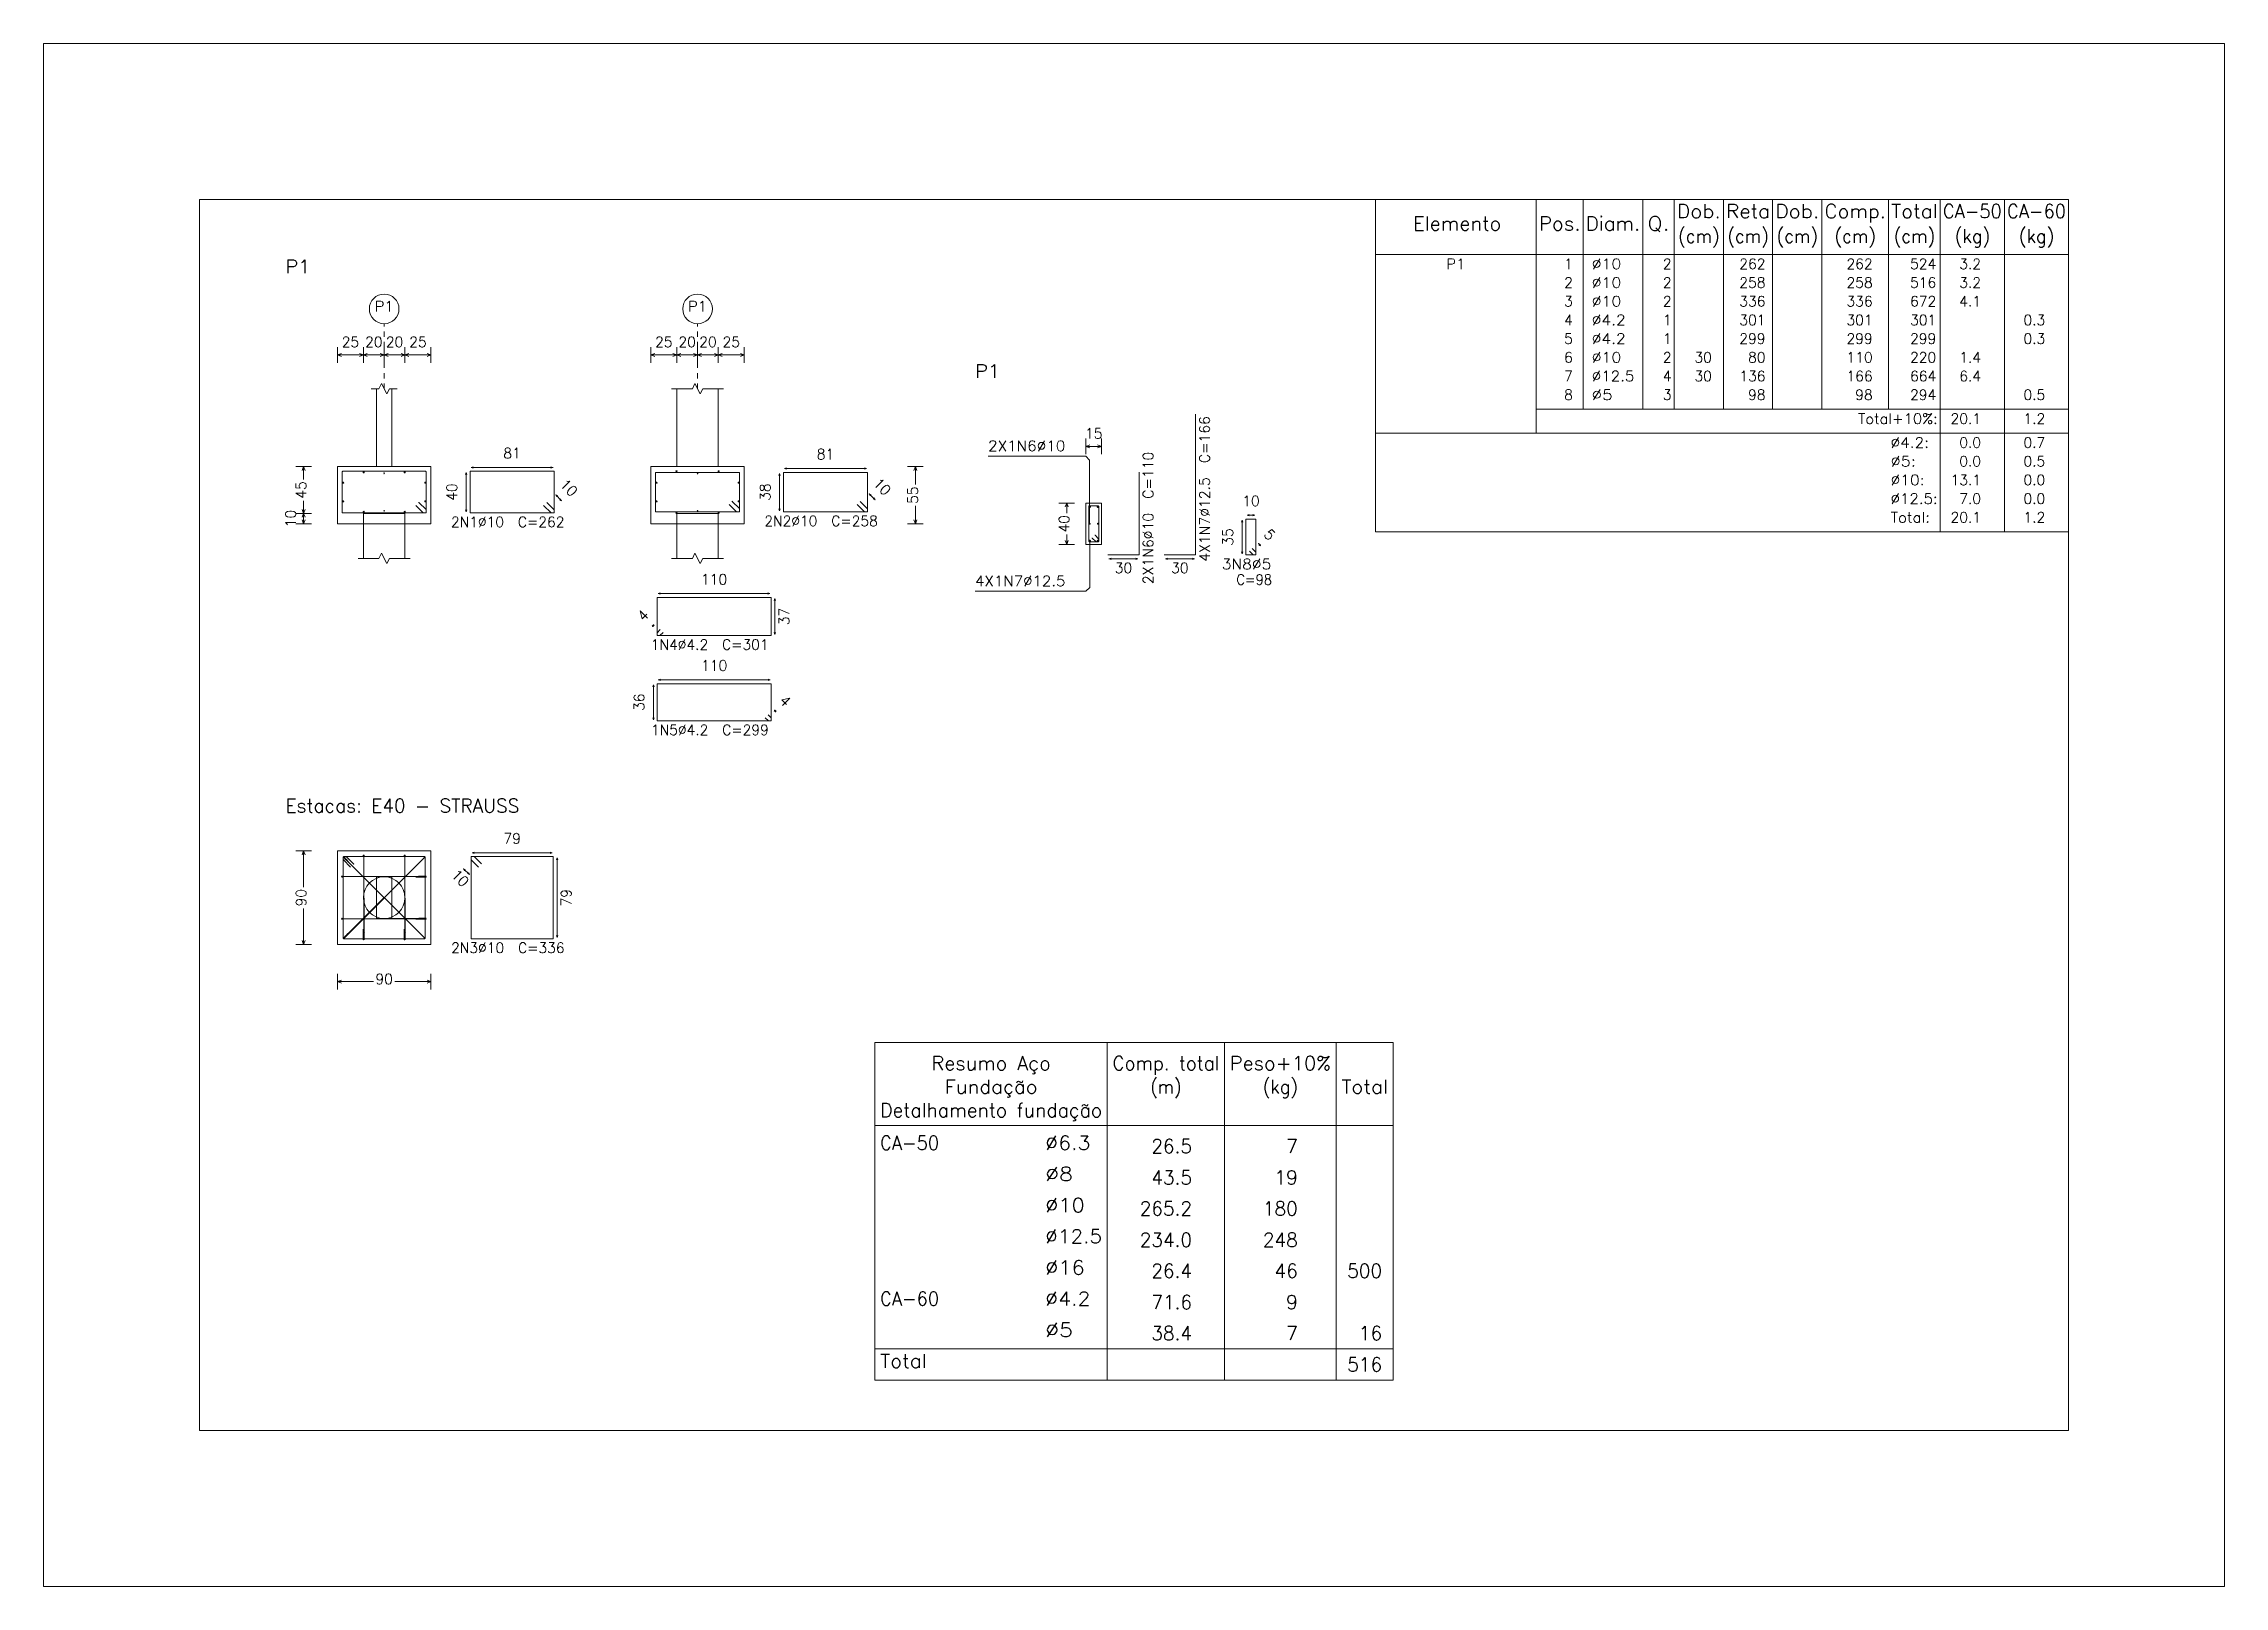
# Model space of a CAD drawing. Header units: millimetres. Extents: x 0 to 376, y 0 to 134.
# Drawn here: x 44.2 to 86.2, y 92.2 to 121.9 of the extents above; entities that cross this region are included whole.
import ezdxf
from ezdxf.enums import TextEntityAlignment as Align

# ---------------------------------------------------------------- set-up
doc = ezdxf.new("R2010")
doc.units = ezdxf.units.MM
doc.linetypes.add('CYPE_PUNTO', pattern=[0.075, 0, -0.075])
for name, color, linetype, lineweight in [('FUN_COTAS', 2, 'Continuous', 0), ('FUN_DES_ARMADURAS', 4, 'Continuous', 0), ('FUN_GEOMETRIA', 2, 'Continuous', 0), ('FUN_REFEREN', 2, 'Continuous', 0), ('FUN_TXT_ARMADURAS', 3, 'Continuous', 0), ('QUAD_BORDA', 1, 'Continuous', 20), ('QUAD_LIMITES', 2, 'Continuous', 0), ('TABELAS', 1, 'Continuous', 9), ('TEXTO_TABELAS', 1, 'Continuous', 0)]:
    doc.layers.add(name, color=color, linetype=linetype, lineweight=lineweight)
doc.styles.add('CYPETXT', font='romans__.ttf', dxfattribs={"height": 0.2})

msp = doc.modelspace()

# ---------------------------------------------------------------- texts
at = {"layer": 'FUN_COTAS', "style": 'CYPETXT'}
for s, width, p, p2 in [('P1', 0.935124, (50.5697, 116.7432), (50.9387, 116.7432)), ('P1', 0.935124, (56.6049, 116.7432), (56.9739, 116.7432)), ('25', 0.872274, (49.9363, 116.0579), (50.2722, 116.0579)), ('20', 0.872274, (50.3862, 116.0579), (50.7223, 116.0579)), ('20', 0.872274, (50.7863, 116.0579), (51.1223, 116.0579)), ('25', 0.872274, (51.2362, 116.0579), (51.5722, 116.0579)), ('25', 0.872274, (55.9714, 116.0579), (56.3074, 116.0579)), ('20', 0.872274, (56.4214, 116.0579), (56.7574, 116.0579)), ('20', 0.872274, (56.8214, 116.0579), (57.1574, 116.0579)), ('25', 0.872274, (57.2714, 116.0579), (57.6074, 116.0579)), ('15', 0.872274, (64.2522, 114.296), (64.5882, 114.296)), ('90', 0.872274, (50.5862, 103.7938), (50.9222, 103.7938))]:
    msp.add_text(s, height=0.2, dxfattribs=dict(at, width=width)).set_placement(p, p2, align=Align.FIT)
at = {"layer": 'FUN_COTAS', "style": 'CYPETXT', "width": 0.872274}
for s, p, p2 in [('45', (49.2532, 113.1389), (49.2532, 113.4749)), ('55', (61.0347, 113.0389), (61.0347, 113.3749)), ('10', (49.0532, 112.5889), (49.0532, 112.9249)), ('40', (63.9485, 112.4889), (63.9485, 112.8249)), ('90', (49.2532, 105.2908), (49.2532, 105.6268))]:
    msp.add_text(s, height=0.2, rotation=90, dxfattribs=at).set_placement(p, p2, align=Align.FIT)
at = {"layer": 'FUN_REFEREN', "style": 'CYPETXT', "width": 0.935124}
msp.add_text('P1', height=0.26, dxfattribs=at).set_placement((48.8533, 117.4786), (49.3329, 117.4786), align=Align.FIT)
at = {"layer": 'FUN_TXT_ARMADURAS', "style": 'CYPETXT'}
for s, height, width, p, p2 in [('P1', 0.26, 0.935124, (62.1347, 115.4652), (62.6144, 115.4652)), ('2X1N6%%c10', 0.2, 0.942727, (62.3842, 114.0569), (63.8722, 114.0569)), ('81', 0.2, 0.872274, (53.0493, 113.9169), (53.3852, 113.9169)), ('81', 0.2, 0.872274, (59.0844, 113.8969), (59.4204, 113.8969)), ('10', 0.2, 0.872274, (67.2792, 112.9969), (67.6152, 112.9969)), ('2N1%%c10  C=262', 0.2, 0.819881, (52.0412, 112.5919), (54.2253, 112.5919)), ('2N2%%c10  C=258', 0.2, 0.819881, (58.0764, 112.6119), (60.2604, 112.6119)), ('30', 0.2, 0.872274, (64.8242, 111.7069), (65.1602, 111.7069)), ('30', 0.2, 0.872274, (65.9112, 111.7069), (66.2472, 111.7069)), ('3N8%%c5', 0.2, 0.953428, (66.8862, 111.7819), (67.8402, 111.7819)), ('110', 0.2, 0.872274, (56.8558, 111.4872), (57.3598, 111.4872)), ('4X1N7%%c12.5', 0.2, 0.93068, (62.1347, 111.4569), (63.8747, 111.4569)), (' C=98', 0.2, 0.752788, (67.0422, 111.4819), (67.8522, 111.4819)), ('1N4%%c4.2  C=301', 0.2, 0.821025, (55.8898, 110.2306), (58.1578, 110.2306)), ('110', 0.2, 0.872274, (56.8587, 109.8286), (57.3627, 109.8286)), ('1N5%%c4.2  C=299', 0.2, 0.821025, (55.8927, 108.5888), (58.1607, 108.5888)), ('Estacas: E40 - STRAUSS', 0.26, 0.863788, (48.8533, 107.0988), (53.3578, 107.0988)), ('79', 0.2, 0.872274, (53.0516, 106.4988), (53.3876, 106.4988)), ('2N3%%c10  C=336', 0.2, 0.819881, (52.0436, 104.3938), (54.2276, 104.3938))]:
    msp.add_text(s, height=height, dxfattribs=dict(at, width=width)).set_placement(p, p2, align=Align.FIT)
for s, rotation, width, p, p2 in [('4X1N7%%c12.5  C=166', 90, 0.838872, (66.6542, 111.9273), (66.6542, 114.7292)), ('2X1N6%%c10  C=110', 90, 0.83634, (65.5672, 111.4945), (65.5672, 114.0445)), ('40', 90, 0.872274, (52.1572, 113.0989), (52.1572, 113.4349)), ('10', 315.00124, 0.872274, (54.1206, 113.3992), (54.3582, 113.1617)), ('38', 90, 0.872274, (58.1924, 113.0989), (58.1924, 113.4349)), ('10', 315.00247, 0.872274, (60.1557, 113.4192), (60.3933, 113.1817)), ('35', 90, 0.872274, (67.1022, 112.2339), (67.1022, 112.5699)), ('5', 314.99134, 0.872274, (67.6773, 112.4364), (67.7961, 112.3176)), ('4', 45, 0.872274, (55.7511, 110.7599), (55.8699, 110.8787)), ('37', 90, 0.872274, (58.5549, 110.7034), (58.5549, 111.0394)), ('36', 90, 0.872274, (55.7636, 109.0532), (55.7636, 109.3892)), ('4', 315, 0.872274, (58.3486, 109.2369), (58.4674, 109.1181)), ('10', 315, 0.872274, (52.028, 105.8834), (52.2655, 105.6458)), ('79', 90, 0.872274, (54.3596, 105.2908), (54.3596, 105.6268))]:
    msp.add_text(s, height=0.2, rotation=rotation, dxfattribs=dict(at, width=width)).set_placement(p, p2, align=Align.FIT)
at = {"layer": 'TEXTO_TABELAS', "style": 'CYPETXT'}
for s, height, width, p, p2 in [('Elemento', 0.26667, 0.923378, (70.5683, 118.3038), (72.2682, 118.3038)), ('Pos.', 0.26667, 0.930268, (72.9933, 118.3038), (73.7973, 118.3038)), ('Diam.', 0.26667, 0.924488, (73.8972, 118.3038), (74.9453, 118.3038)), ('Q.', 0.26667, 1.025806, (75.0852, 118.3038), (75.5092, 118.3038)), ('Dob.', 0.26667, 0.953523, (75.6492, 118.5438), (76.4973, 118.5438)), ('Reta', 0.26667, 0.94055, (76.5973, 118.5438), (77.4452, 118.5438)), ('Dob.', 0.26667, 0.953523, (77.5453, 118.5438), (78.3932, 118.5438)), ('Comp.', 0.26667, 0.895522, (78.4933, 118.5438), (79.6773, 118.5438)), ('Total', 0.26667, 0.935673, (79.7773, 118.5438), (80.6732, 118.5438)), ('CA-50', 0.26667, 0.813132, (80.7733, 118.5438), (81.9093, 118.5438)), ('CA-60', 0.26667, 0.813132, (82.0092, 118.5438), (83.1452, 118.5438)), ('(cm)', 0.26667, 0.819001, (75.6732, 118.0638), (76.4733, 118.0638)), ('(cm)', 0.26667, 0.819001, (76.6213, 118.0638), (77.4212, 118.0638)), ('(cm)', 0.26667, 0.819001, (77.5693, 118.0638), (78.3692, 118.0638)), ('(cm)', 0.26667, 0.819001, (78.6852, 118.0638), (79.4853, 118.0638)), ('(cm)', 0.26667, 0.819001, (79.8253, 118.0638), (80.6252, 118.0638)), ('(kg)', 0.26667, 0.827954, (80.9993, 118.0638), (81.6833, 118.0638)), ('(kg)', 0.26667, 0.827954, (82.2352, 118.0638), (82.9192, 118.0638)), ('P1', 0.2, 0.935124, (71.2087, 117.5605), (71.5777, 117.5605)), ('1', 0.2, 0.872274, (73.4792, 117.5605), (73.6472, 117.5605)), ('%%c10', 0.2, 0.955414, (74.0102, 117.5605), (74.5802, 117.5605)), ('2', 0.2, 0.872274, (75.3812, 117.5605), (75.5493, 117.5605)), ('262', 0.2, 0.872274, (76.8532, 117.5605), (77.3572, 117.5605)), ('262', 0.2, 0.872274, (78.9172, 117.5605), (79.4213, 117.5605)), ('524', 0.2, 0.872274, (80.1412, 117.5605), (80.6453, 117.5605)), ('3.2', 0.2, 0.868127, (81.0892, 117.5605), (81.5092, 117.5605)), ('2', 0.2, 0.872274, (73.4792, 117.2005), (73.6472, 117.2005)), ('%%c10', 0.2, 0.955414, (74.0102, 117.2005), (74.5802, 117.2005)), ('2', 0.2, 0.872274, (75.3812, 117.2005), (75.5493, 117.2005)), ('258', 0.2, 0.872274, (76.8532, 117.2005), (77.3572, 117.2005)), ('258', 0.2, 0.872274, (78.9172, 117.2005), (79.4213, 117.2005)), ('516', 0.2, 0.872274, (80.1412, 117.2005), (80.6453, 117.2005)), ('3.2', 0.2, 0.868127, (81.0892, 117.2005), (81.5092, 117.2005)), ('3', 0.2, 0.872274, (73.4792, 116.8405), (73.6472, 116.8405)), ('%%c10', 0.2, 0.955414, (74.0102, 116.8405), (74.5802, 116.8405)), ('2', 0.2, 0.872274, (75.3812, 116.8405), (75.5493, 116.8405)), ('336', 0.2, 0.872274, (76.8532, 116.8405), (77.3572, 116.8405)), ('336', 0.2, 0.872274, (78.9172, 116.8405), (79.4213, 116.8405)), ('672', 0.2, 0.872274, (80.1412, 116.8405), (80.6453, 116.8405)), ('4.1', 0.2, 0.868127, (81.0892, 116.8405), (81.5092, 116.8405)), ('4', 0.2, 0.872274, (73.4792, 116.4805), (73.6472, 116.4805)), ('%%c4.2', 0.2, 0.940736, (74.0102, 116.4805), (74.6642, 116.4805)), ('1', 0.2, 0.872274, (75.3812, 116.4805), (75.5493, 116.4805)), ('301', 0.2, 0.872274, (76.8532, 116.4805), (77.3572, 116.4805)), ('301', 0.2, 0.872274, (78.9172, 116.4805), (79.4213, 116.4805)), ('301', 0.2, 0.872274, (80.1412, 116.4805), (80.6453, 116.4805)), ('0.3', 0.2, 0.868127, (82.3252, 116.4805), (82.7452, 116.4805)), ('5', 0.2, 0.872274, (73.4792, 116.1205), (73.6472, 116.1205)), ('6', 0.2, 0.872274, (73.4792, 115.7605), (73.6472, 115.7605)), ('%%c4.2', 0.2, 0.940736, (74.0102, 116.1205), (74.6642, 116.1205)), ('%%c10', 0.2, 0.955414, (74.0102, 115.7605), (74.5802, 115.7605)), ('2', 0.2, 0.872274, (75.3812, 115.7605), (75.5493, 115.7605)), ('1', 0.2, 0.872274, (75.3812, 116.1205), (75.5493, 116.1205)), ('30', 0.2, 0.872274, (75.9892, 115.7605), (76.3252, 115.7605)), ('299', 0.2, 0.872274, (76.8532, 116.1205), (77.3572, 116.1205)), ('80', 0.2, 0.872274, (77.0212, 115.7605), (77.3572, 115.7605)), ('299', 0.2, 0.872274, (78.9172, 116.1205), (79.4213, 116.1205)), ('110', 0.2, 0.872274, (78.9172, 115.7605), (79.4213, 115.7605)), ('299', 0.2, 0.872274, (80.1412, 116.1205), (80.6453, 116.1205)), ('220', 0.2, 0.872274, (80.1412, 115.7605), (80.6453, 115.7605)), ('1.4', 0.2, 0.868127, (81.0892, 115.7605), (81.5092, 115.7605)), ('0.3', 0.2, 0.868127, (82.3252, 116.1205), (82.7452, 116.1205)), ('7', 0.2, 0.872274, (73.4792, 115.4005), (73.6472, 115.4005)), ('%%c12.5', 0.2, 0.925884, (74.0102, 115.4005), (74.8323, 115.4005)), ('4', 0.2, 0.872274, (75.3812, 115.4005), (75.5493, 115.4005)), ('30', 0.2, 0.872274, (75.9892, 115.4005), (76.3252, 115.4005)), ('136', 0.2, 0.872274, (76.8532, 115.4005), (77.3572, 115.4005)), ('166', 0.2, 0.872274, (78.9172, 115.4005), (79.4213, 115.4005)), ('664', 0.2, 0.872274, (80.1412, 115.4005), (80.6453, 115.4005)), ('6.4', 0.2, 0.868127, (81.0892, 115.4005), (81.5092, 115.4005)), ('8', 0.2, 0.872274, (73.4792, 115.0405), (73.6472, 115.0405)), ('%%c5', 0.2, 0.99505, (74.0102, 115.0405), (74.4123, 115.0405)), ('3', 0.2, 0.872274, (75.3812, 115.0405), (75.5493, 115.0405)), ('98', 0.2, 0.872274, (77.0212, 115.0405), (77.3572, 115.0405)), ('98', 0.2, 0.872274, (79.0853, 115.0405), (79.4213, 115.0405)), ('294', 0.2, 0.872274, (80.1412, 115.0405), (80.6453, 115.0405)), ('0.5', 0.2, 0.868127, (82.3252, 115.0405), (82.7452, 115.0405)), ('Total+10%:', 0.2, 0.906671, (79.1402, 114.5805), (80.6732, 114.5805)), ('20.1', 0.2, 0.869308, (80.9213, 114.5805), (81.5092, 114.5805)), ('1.2', 0.2, 0.868127, (82.3252, 114.5805), (82.7452, 114.5805)), ('%%c4.2:', 0.2, 0.929705, (79.7673, 114.1205), (80.5053, 114.1205)), ('0.0', 0.2, 0.868127, (81.0892, 114.1205), (81.5092, 114.1205)), ('0.7', 0.2, 0.868127, (82.3252, 114.1205), (82.7452, 114.1205)), ('%%c5:', 0.2, 0.966972, (79.7673, 113.7605), (80.2533, 113.7605)), ('0.0', 0.2, 0.868127, (81.0892, 113.7605), (81.5092, 113.7605)), ('0.5', 0.2, 0.868127, (82.3252, 113.7605), (82.7452, 113.7605)), ('%%c10:', 0.2, 0.940736, (79.7673, 113.4005), (80.4213, 113.4005)), ('13.1', 0.2, 0.869308, (80.9213, 113.4005), (81.5092, 113.4005)), ('0.0', 0.2, 0.868127, (82.3252, 113.4005), (82.7452, 113.4005)), ('%%c12.5:', 0.2, 0.918491, (79.7673, 113.0405), (80.6732, 113.0405)), ('7.0', 0.2, 0.868127, (81.0892, 113.0405), (81.5092, 113.0405)), ('0.0', 0.2, 0.868127, (82.3252, 113.0405), (82.7452, 113.0405)), ('Total:', 0.2, 0.925563, (79.7673, 112.6805), (80.5233, 112.6805)), ('20.1', 0.2, 0.869308, (80.9213, 112.6805), (81.5092, 112.6805)), ('1.2', 0.2, 0.868127, (82.3252, 112.6805), (82.7452, 112.6805)), ('Resumo Aço', 0.26667, 0.895546, (61.2933, 102.14), (63.5932, 102.14)), ('Comp. total', 0.266667, 0.822839, (64.7812, 102.14), (66.8373, 102.14)), ('Peso+10%', 0.26667, 0.916489, (67.0373, 102.14), (68.9893, 102.14)), ('Fundação', 0.26667, 0.926873, (61.5493, 101.6866), (63.3372, 101.6866)), ('(m)', 0.26667, 0.805297, (65.5093, 101.6866), (66.1093, 101.6866)), ('(kg)', 0.26667, 0.827954, (67.6713, 101.6866), (68.3553, 101.6866)), ('Total', 0.26667, 0.935673, (69.1893, 101.6866), (70.0853, 101.6866)), ('Detalhamento fundação', 0.266667, 0.876565, (60.3053, 101.2333), (64.5813, 101.2333)), ('CA-50', 0.26667, 0.813132, (60.3053, 100.6066), (61.4413, 100.6066)), ('%%c6.3', 0.26667, 0.940736, (63.4853, 100.6066), (64.3573, 100.6066)), ('26.5', 0.26667, 0.869308, (65.5293, 100.54), (66.3133, 100.54)), ('7', 0.2667, 0.872274, (68.1253, 100.54), (68.3493, 100.54)), ('%%c8', 0.26667, 0.99505, (63.4853, 100.0066), (64.0213, 100.0066)), ('43.5', 0.26667, 0.869308, (65.5293, 99.94), (66.3133, 99.94)), ('19', 0.26667, 0.872274, (67.9013, 99.94), (68.3493, 99.94)), ('%%c10', 0.26667, 0.955414, (63.4853, 99.4066), (64.2452, 99.4066)), ('265.2', 0.26667, 0.869965, (65.3053, 99.34), (66.3133, 99.34)), ('180', 0.26667, 0.872274, (67.6773, 99.34), (68.3493, 99.34)), ('%%c12.5', 0.26667, 0.925884, (63.4853, 98.8066), (64.5813, 98.8066)), ('234.0', 0.26667, 0.869965, (65.3053, 98.74), (66.3133, 98.74)), ('248', 0.26667, 0.872274, (67.6773, 98.74), (68.3493, 98.74)), ('%%c16', 0.26667, 0.955414, (63.4853, 98.2066), (64.2452, 98.2066)), ('26.4', 0.26667, 0.869308, (65.5293, 98.14), (66.3133, 98.14)), ('46', 0.26667, 0.872274, (67.9013, 98.14), (68.3493, 98.14)), ('500', 0.26667, 0.872274, (69.3013, 98.14), (69.9733, 98.14)), ('CA-60', 0.26667, 0.813132, (60.3053, 97.6066), (61.4413, 97.6066)), ('%%c4.2', 0.26667, 0.940736, (63.4853, 97.6066), (64.3573, 97.6066)), ('71.6', 0.26667, 0.869308, (65.5293, 97.54), (66.3133, 97.54)), ('9', 0.2667, 0.872274, (68.1253, 97.54), (68.3493, 97.54)), ('%%c5', 0.26667, 0.99505, (63.4853, 97.0066), (64.0213, 97.0066)), ('38.4', 0.26667, 0.869308, (65.5293, 96.94), (66.3133, 96.94)), ('7', 0.2667, 0.872274, (68.1253, 96.94), (68.3493, 96.94)), ('16', 0.26667, 0.872274, (69.5252, 96.94), (69.9733, 96.94)), ('Total', 0.26667, 0.935673, (60.3053, 96.4066), (61.2013, 96.4066)), ('516', 0.26667, 0.872274, (69.3013, 96.34), (69.9733, 96.34))]:
    msp.add_text(s, height=height, dxfattribs=dict(at, width=width)).set_placement(p, p2, align=Align.FIT)

# ---------------------------------------------------------------- hatches: boundary and pattern name
at = {"layer": 'FUN_DES_ARMADURAS'}
h = msp.add_hatch(color=256, dxfattribs=at)
edge = h.paths.add_edge_path(flags=0)
edge.add_arc((51.3628, 113.0083), 0.0016, 0, 360)
h = msp.add_hatch(color=256, dxfattribs=at)
edge = h.paths.add_edge_path(flags=0)
edge.add_arc((51.4228, 113.0683), 0.0016, 0, 360)
h = msp.add_hatch(color=256, dxfattribs=at)
edge = h.paths.add_edge_path(flags=0)
edge.add_arc((57.398, 113.0283), 0.0016, 0, 360)
h = msp.add_hatch(color=256, dxfattribs=at)
edge = h.paths.add_edge_path(flags=0)
edge.add_arc((57.458, 113.0883), 0.0016, 0, 360)
h = msp.add_hatch(color=256, dxfattribs=at)
edge = h.paths.add_edge_path(flags=0)
edge.add_arc((64.3896, 112.3826), 0.0016, 0, 360)
h = msp.add_hatch(color=256, dxfattribs=at)
edge = h.paths.add_edge_path(flags=0)
edge.add_arc((64.4445, 112.4376), 0.0016, 0, 360)
h = msp.add_hatch(color=256, dxfattribs=at)
edge = h.paths.add_edge_path(flags=0)
edge.add_arc((50.0171, 106.1893), 0.0016, 0, 360)
h = msp.add_hatch(color=256, dxfattribs=at)
edge = h.paths.add_edge_path(flags=0)
edge.add_arc((50.0617, 106.1572), 0.0016, 0, 360)
h = msp.add_hatch(color=256, dxfattribs=at)
edge = h.paths.add_edge_path(flags=0)
edge.add_arc((50.1057, 106.0474), 0.0016, 0, 360)
h = msp.add_hatch(color=256, dxfattribs=at)
edge = h.paths.add_edge_path(flags=0)
edge.add_arc((50.1657, 106.1074), 0.0016, 0, 360)
h = msp.add_hatch(color=256, dxfattribs=at)
edge = h.paths.add_edge_path(flags=0)
edge.add_arc((51.3628, 105.8544), 0.0016, 0, 360)
h = msp.add_hatch(color=256, dxfattribs=at)
edge = h.paths.add_edge_path(flags=0)
edge.add_arc((51.4228, 105.8755), 0.0016, 0, 360)
h = msp.add_hatch(color=256, dxfattribs=at)
edge = h.paths.add_edge_path(flags=0)
edge.add_arc((51.3628, 105.0444), 0.0016, 0, 360)
h = msp.add_hatch(color=256, dxfattribs=at)
edge = h.paths.add_edge_path(flags=0)
edge.add_arc((51.4228, 105.0655), 0.0016, 0, 360)
h = msp.add_hatch(color=256, dxfattribs=at)
edge = h.paths.add_edge_path(flags=0)
edge.add_arc((50.0238, 104.7217), 0.0016, 0, 360)
h = msp.add_hatch(color=256, dxfattribs=at)
edge = h.paths.add_edge_path(flags=0)
edge.add_arc((50.0559, 104.7662), 0.0016, 0, 360)
h = msp.add_hatch(color=256, dxfattribs=at)
edge = h.paths.add_edge_path(flags=0)
edge.add_arc((50.3499, 104.8503), 0.0016, 0, 360)
h = msp.add_hatch(color=256, dxfattribs=at)
edge = h.paths.add_edge_path(flags=0)
edge.add_arc((50.371, 104.7903), 0.0016, 0, 360)
h = msp.add_hatch(color=256, dxfattribs=at)
edge = h.paths.add_edge_path(flags=0)
edge.add_arc((51.1399, 104.8503), 0.0016, 0, 360)
h = msp.add_hatch(color=256, dxfattribs=at)
edge = h.paths.add_edge_path(flags=0)
edge.add_arc((51.161, 104.7903), 0.0016, 0, 360)

# ---------------------------------------------------------------- linework, layer by layer
at = {"layer": 'FUN_COTAS', "linetype": 'CYPE_PUNTO'}
for p, q in [((50.7542, 115.2569), (50.7542, 116.5079)), ((56.7894, 115.2569), (56.7894, 116.5079))]:
    msp.add_line(p, q, dxfattribs=at)
at = {"layer": 'FUN_COTAS'}
for p, q in [((49.8543, 115.7579), (49.8543, 116.0579)), ((49.8543, 115.9079), (49.9293, 115.9379)), ((50.3543, 115.9079), (50.2792, 115.9379)), ((50.3543, 115.7579), (50.3543, 116.0579)), ((50.3543, 115.7579), (50.3543, 116.0579)), ((50.3543, 115.9079), (50.4293, 115.9379)), ((50.7542, 115.9079), (50.6793, 115.9379)), ((50.7542, 115.7579), (50.7542, 116.0579)), ((50.7542, 115.7579), (50.7542, 116.0579)), ((50.7542, 115.9079), (50.8293, 115.9379)), ((51.1542, 115.9079), (51.0793, 115.9379)), ((51.1542, 115.7579), (51.1542, 116.0579)), ((51.1542, 115.7579), (51.1542, 116.0579)), ((51.1542, 115.9079), (51.2293, 115.9379)), ((51.6542, 115.9079), (51.5793, 115.9379)), ((51.6542, 115.7579), (51.6542, 116.0579)), ((55.8894, 115.7579), (55.8894, 116.0579)), ((55.8894, 115.9079), (55.9644, 115.9379)), ((56.3894, 115.9079), (56.3144, 115.9379)), ((56.3894, 115.7579), (56.3894, 116.0579)), ((56.3894, 115.7579), (56.3894, 116.0579)), ((56.3894, 115.9079), (56.4644, 115.9379)), ((56.7894, 115.9079), (56.7144, 115.9379)), ((56.7894, 115.7579), (56.7894, 116.0579)), ((56.7894, 115.7579), (56.7894, 116.0579)), ((56.7894, 115.9079), (56.8644, 115.9379)), ((57.1894, 115.9079), (57.1144, 115.9379)), ((57.1894, 115.7579), (57.1894, 116.0579)), ((57.1894, 115.7579), (57.1894, 116.0579)), ((57.1894, 115.9079), (57.2644, 115.9379)), ((57.6894, 115.9079), (57.6144, 115.9379)), ((57.6894, 115.7579), (57.6894, 116.0579)), ((49.8543, 115.9079), (49.9293, 115.8779)), ((49.8543, 115.9079), (50.3543, 115.9079)), ((50.3543, 115.9079), (50.2792, 115.8779)), ((50.3543, 115.9079), (50.4293, 115.8779)), ((50.3543, 115.9079), (50.7542, 115.9079)), ((50.7542, 115.9079), (50.6793, 115.8779)), ((50.7542, 115.9079), (50.8293, 115.8779)), ((50.7542, 115.9079), (51.1542, 115.9079)), ((51.1542, 115.9079), (51.0793, 115.8779)), ((51.1542, 115.9079), (51.2293, 115.8779)), ((51.1542, 115.9079), (51.6542, 115.9079)), ((51.6542, 115.9079), (51.5793, 115.8779)), ((55.8894, 115.9079), (55.9644, 115.8779)), ((55.8894, 115.9079), (56.3894, 115.9079)), ((56.3894, 115.9079), (56.3144, 115.8779)), ((56.3894, 115.9079), (56.4644, 115.8779)), ((56.3894, 115.9079), (56.7894, 115.9079)), ((56.7894, 115.9079), (56.7144, 115.8779)), ((56.7894, 115.9079), (56.8644, 115.8779)), ((56.7894, 115.9079), (57.1894, 115.9079)), ((57.1894, 115.9079), (57.1144, 115.8779)), ((57.1894, 115.9079), (57.2644, 115.8779)), ((57.1894, 115.9079), (57.6894, 115.9079)), ((57.6894, 115.9079), (57.6144, 115.8779)), ((64.2702, 113.996), (64.2702, 114.296)), ((64.5702, 113.996), (64.5702, 114.296)), ((64.2702, 114.146), (64.3452, 114.176)), ((64.2702, 114.146), (64.3452, 114.116)), ((64.2702, 114.146), (64.5702, 114.146)), ((64.5702, 114.146), (64.4952, 114.176)), ((64.5702, 114.146), (64.4952, 114.116)), ((49.0532, 113.7569), (49.3533, 113.7569)), ((49.2032, 113.7569), (49.1733, 113.6819)), ((49.2032, 113.7569), (49.2332, 113.6819)), ((49.2032, 113.5124), (49.2032, 113.7569)), ((60.8347, 113.7569), (61.1347, 113.7569)), ((60.9847, 113.7569), (60.9547, 113.6819)), ((60.9847, 113.7569), (61.0147, 113.6819)), ((60.9847, 113.4124), (60.9847, 113.7569)), ((49.2032, 112.8569), (49.2032, 113.1014)), ((60.9847, 112.6569), (60.9847, 113.0014)), ((63.7485, 113.0569), (64.0485, 113.0569)), ((63.8985, 113.0569), (63.8685, 112.9819)), ((63.8985, 113.0569), (63.9285, 112.9819)), ((63.8985, 112.8624), (63.8985, 113.0569)), ((49.0532, 112.8569), (49.3533, 112.8569)), ((49.0532, 112.8569), (49.3533, 112.8569)), ((49.0532, 112.6569), (49.3533, 112.6569)), ((49.2032, 112.8569), (49.1733, 112.9319)), ((49.2032, 112.8569), (49.1733, 112.7819)), ((49.2032, 112.6569), (49.1733, 112.7319)), ((49.2032, 112.8569), (49.2332, 112.9319)), ((49.2032, 112.8569), (49.2332, 112.7819)), ((49.2032, 112.6569), (49.2032, 112.8569)), ((49.2032, 112.6569), (49.2332, 112.7319)), ((60.8347, 112.6569), (61.1347, 112.6569)), ((60.9847, 112.6569), (60.9547, 112.7319)), ((60.9847, 112.6569), (61.0147, 112.7319)), ((63.7485, 112.2569), (64.0485, 112.2569)), ((63.8985, 112.2569), (63.8685, 112.3319)), ((63.8985, 112.2569), (63.8985, 112.4514)), ((63.8985, 112.2569), (63.9285, 112.3319)), ((49.0532, 106.3588), (49.3533, 106.3588)), ((49.2032, 106.3588), (49.1733, 106.2838)), ((49.2032, 106.3588), (49.2332, 106.2838)), ((49.2032, 105.6643), (49.2032, 106.3588)), ((49.2032, 104.5588), (49.2032, 105.2533)), ((49.2032, 104.5588), (49.1733, 104.6338)), ((49.2032, 104.5588), (49.2332, 104.6338)), ((49.0532, 104.5588), (49.3533, 104.5588)), ((49.8543, 103.6938), (49.8543, 103.9938)), ((49.8543, 103.8438), (49.9293, 103.8738)), ((49.8543, 103.8438), (49.9293, 103.8138)), ((49.8543, 103.8438), (50.5487, 103.8438)), ((50.9597, 103.8438), (51.6542, 103.8438)), ((51.6542, 103.8438), (51.5793, 103.8738)), ((51.6542, 103.8438), (51.5793, 103.8138)), ((51.6542, 103.6938), (51.6542, 103.9938))]:
    msp.add_line(p, q, dxfattribs=at)
for centre in [(50.7542, 116.7932), (56.7894, 116.7932)]:
    msp.add_circle(centre, 0.2853, dxfattribs=at)
at = {"layer": 'FUN_DES_ARMADURAS'}
for p, q in [((49.9492, 113.4469), (49.9793, 113.4469)), ((49.9642, 113.4319), (49.9642, 113.4619)), ((50.3443, 113.6469), (50.3743, 113.6469)), ((50.3593, 113.6319), (50.3593, 113.6619)), ((50.748, 113.6327), (50.7606, 113.6327)), ((50.748, 113.6243), (50.7606, 113.6243)), ((50.7542, 113.6264), (50.7542, 113.639)), ((50.7542, 113.618), (50.7542, 113.6306)), ((51.1343, 113.6469), (51.1643, 113.6469)), ((51.1493, 113.6319), (51.1493, 113.6619)), ((51.5292, 113.4469), (51.5592, 113.4469)), ((51.5442, 113.4319), (51.5442, 113.4619)), ((55.9844, 113.4469), (56.0144, 113.4469)), ((55.9994, 113.4319), (55.9994, 113.4619)), ((56.3694, 113.6669), (56.3994, 113.6669)), ((56.3844, 113.6519), (56.3844, 113.6819)), ((56.7831, 113.6327), (56.7957, 113.6327)), ((56.7831, 113.6243), (56.7957, 113.6243)), ((56.7894, 113.6264), (56.7894, 113.639)), ((56.7894, 113.618), (56.7894, 113.6306)), ((57.1794, 113.6669), (57.2094, 113.6669)), ((57.1944, 113.6519), (57.1944, 113.6819)), ((57.5644, 113.4469), (57.5944, 113.4469)), ((57.5794, 113.4319), (57.5794, 113.4619)), ((49.9492, 113.0869), (49.9793, 113.0869)), ((49.9642, 113.0719), (49.9642, 113.1019)), ((51.5292, 113.0869), (51.5592, 113.0869)), ((51.5442, 113.0719), (51.5442, 113.1019)), ((55.9844, 113.0869), (56.0144, 113.0869)), ((55.9994, 113.0719), (55.9994, 113.1019)), ((57.5644, 113.0869), (57.5944, 113.0869)), ((57.5794, 113.0719), (57.5794, 113.1019)), ((64.324, 112.9844), (64.3615, 112.9844)), ((64.324, 112.9844), (64.3615, 112.9844)), ((64.3427, 112.9656), (64.3427, 113.0032)), ((64.3427, 112.9656), (64.3427, 113.0032)), ((64.479, 112.9844), (64.5165, 112.9844)), ((64.479, 112.9844), (64.5165, 112.9844)), ((64.4977, 112.9656), (64.4977, 113.0032)), ((64.4977, 112.9656), (64.4977, 113.0032)), ((50.3443, 112.8869), (50.3743, 112.8869)), ((50.3593, 112.8719), (50.3593, 112.9019)), ((50.748, 112.9095), (50.7606, 112.9095)), ((50.748, 112.9011), (50.7606, 112.9011)), ((50.7542, 112.9032), (50.7542, 112.9158)), ((50.7542, 112.8948), (50.7542, 112.9074)), ((51.1343, 112.8869), (51.1643, 112.8869)), ((51.1493, 112.8719), (51.1493, 112.9019)), ((56.3694, 112.8669), (56.3994, 112.8669)), ((56.3844, 112.8519), (56.3844, 112.8819)), ((56.7831, 112.9095), (56.7957, 112.9095)), ((56.7831, 112.9011), (56.7957, 112.9011)), ((56.7894, 112.9032), (56.7894, 112.9158)), ((56.7894, 112.8948), (56.7894, 112.9074)), ((57.1794, 112.8669), (57.2094, 112.8669)), ((57.1944, 112.8519), (57.1944, 112.8819)), ((64.3252, 112.6569), (64.3552, 112.6569)), ((64.3252, 112.6569), (64.3552, 112.6569)), ((64.3402, 112.6419), (64.3402, 112.6719)), ((64.3402, 112.6419), (64.3402, 112.6719)), ((64.4852, 112.6569), (64.5152, 112.6569)), ((64.4852, 112.6569), (64.5152, 112.6569)), ((64.5002, 112.6419), (64.5002, 112.6719)), ((64.5002, 112.6419), (64.5002, 112.6719)), ((64.324, 112.3294), (64.3615, 112.3294)), ((64.324, 112.3294), (64.3615, 112.3294)), ((64.3427, 112.3106), (64.3427, 112.3482)), ((64.3427, 112.3106), (64.3427, 112.3482)), ((64.479, 112.3294), (64.5165, 112.3294)), ((64.479, 112.3294), (64.5165, 112.3294)), ((64.4977, 112.3106), (64.4977, 112.3482)), ((64.4977, 112.3106), (64.4977, 112.3482))]:
    msp.add_line(p, q, dxfattribs=at)
for points in [[(65.7792, 112.0569), (66.3792, 112.0569), (66.3792, 114.7676)], [(51.4228, 113.0683), (51.5601, 112.9311), (51.5632, 112.9264), (51.5643, 112.921), (51.5643, 112.8811), (51.5623, 112.874), (51.5572, 112.8688), (51.5501, 112.8669), (49.9584, 112.8669), (49.9513, 112.8688), (49.9462, 112.874), (49.9442, 112.8811), (49.9442, 113.6527), (49.9462, 113.6598), (49.9513, 113.665), (49.9584, 113.6669), (51.55, 113.6669), (51.5572, 113.665), (51.5623, 113.6598), (51.5643, 113.6527), (51.5643, 112.8811), (51.5623, 112.874), (51.5572, 112.8688), (51.5501, 112.8669), (51.5101, 112.8669), (51.5047, 112.868), (51.5001, 112.8711), (51.3628, 113.0083)], [(53.8858, 113.0683), (54.0273, 112.9269), (54.0273, 112.8669), (52.4072, 112.8669), (52.4072, 113.6669), (54.0273, 113.6669), (54.0273, 112.8669), (53.9673, 112.8669), (53.8258, 113.0083)], [(57.458, 113.0883), (57.5952, 112.9511), (57.5983, 112.9464), (57.5994, 112.941), (57.5994, 112.9011), (57.5975, 112.894), (57.5923, 112.8888), (57.5852, 112.8869), (55.9936, 112.8869), (55.9865, 112.8888), (55.9813, 112.894), (55.9794, 112.9011), (55.9794, 113.6327), (55.9813, 113.6398), (55.9865, 113.645), (55.9936, 113.6469), (57.5852, 113.6469), (57.5923, 113.645), (57.5975, 113.6398), (57.5994, 113.6327), (57.5994, 112.9011), (57.5975, 112.894), (57.5923, 112.8888), (57.5852, 112.8869), (57.5453, 112.8869), (57.5398, 112.888), (57.5352, 112.8911), (57.398, 113.0283)], [(59.921, 113.0883), (60.0624, 112.9469), (60.0624, 112.8869), (58.4424, 112.8869), (58.4424, 113.6469), (60.0624, 113.6469), (60.0624, 112.8869), (60.0024, 112.8869), (59.861, 113.0283)], [(64.6922, 112.0569), (65.2922, 112.0569), (65.2922, 113.6501)], [(64.4445, 112.4376), (64.5125, 112.3696), (64.5145, 112.3666), (64.5152, 112.3631), (64.5152, 112.3211), (64.514, 112.3165), (64.5106, 112.3131), (64.506, 112.3119), (64.3344, 112.3119), (64.3298, 112.3131), (64.3265, 112.3165), (64.3252, 112.3211), (64.3252, 112.9927), (64.3265, 112.9973), (64.3298, 113.0007), (64.3344, 113.0019), (64.506, 113.0019), (64.5106, 113.0007), (64.514, 112.9973), (64.5152, 112.9927), (64.5152, 112.3211), (64.514, 112.3165), (64.5106, 112.3131), (64.506, 112.3119), (64.4641, 112.3119), (64.4605, 112.3126), (64.4576, 112.3146), (64.3896, 112.3826)], [(67.4715, 112.1826), (67.5422, 112.1119), (67.5422, 112.0569), (67.3522, 112.0569), (67.3522, 112.7469), (67.5422, 112.7469), (67.5422, 112.0569), (67.4873, 112.0569), (67.4166, 112.1276)], [(56.07, 110.6192), (56.0106, 110.5598), (56.0106, 110.5056), (58.2049, 110.5056), (58.2049, 111.2372), (56.0106, 111.2372), (56.0106, 110.5056), (56.0648, 110.5056), (56.1242, 110.565)], [(58.1485, 108.9774), (58.2079, 108.918), (58.2079, 108.8638), (56.0136, 108.8638), (56.0136, 109.5786), (58.2079, 109.5786), (58.2079, 108.8638), (58.1537, 108.8638), (58.0943, 108.9232)], [(50.371, 104.7903), (50.3701, 104.653), (50.37, 104.6499), (50.37, 104.6488), (50.3694, 104.6488), (50.3693, 104.6507), (50.3692, 104.6559), (50.3692, 104.663), (50.3593, 106.2546), (50.3593, 106.2617), (50.3593, 106.2669), (50.3593, 106.2688), (50.3593, 106.2669), (50.3593, 106.2617), (50.3593, 106.2546), (50.3593, 104.663), (50.3592, 104.6559), (50.3592, 104.6507), (50.3591, 104.6488), (50.3494, 104.6488), (50.3493, 104.6507), (50.3492, 104.6559), (50.3492, 104.663), (50.3489, 104.703), (50.3489, 104.7084), (50.3489, 104.713), (50.3499, 104.8503)], [(51.161, 104.7903), (51.1601, 104.653), (51.16, 104.6499), (51.16, 104.6488), (51.1594, 104.6488), (51.1593, 104.6507), (51.1592, 104.6559), (51.1592, 104.663), (51.1493, 106.2546), (51.1493, 106.2617), (51.1493, 106.2669), (51.1493, 106.2688), (51.1493, 106.2669), (51.1493, 106.2617), (51.1493, 106.2546), (51.1493, 104.663), (51.1492, 104.6559), (51.1492, 104.6507), (51.1491, 104.6488), (51.1394, 104.6488), (51.1393, 104.6507), (51.1392, 104.6559), (51.1392, 104.663), (51.1389, 104.703), (51.1389, 104.7084), (51.1389, 104.713), (51.1399, 104.8503)], [(51.4228, 105.8755), (51.5601, 105.8746), (51.5632, 105.8746), (51.5643, 105.8745), (51.5643, 105.874), (51.5623, 105.8739), (51.5572, 105.8738), (51.5501, 105.8737), (49.9584, 105.8639), (49.9513, 105.8639), (49.9462, 105.8638), (49.9442, 105.8638), (49.9462, 105.8638), (49.9513, 105.8638), (49.9584, 105.8638), (51.55, 105.8638), (51.5572, 105.8638), (51.5623, 105.8637), (51.5643, 105.8637), (51.5643, 105.854), (51.5623, 105.8539), (51.5572, 105.8538), (51.5501, 105.8537), (51.5101, 105.8535), (51.5047, 105.8535), (51.5001, 105.8535), (51.3628, 105.8544)], [(50.1057, 106.0474), (49.9684, 106.1847), (49.9653, 106.1893), (49.9642, 106.1947), (49.9642, 106.2346), (49.9662, 106.2417), (49.9713, 106.2469), (49.9784, 106.2488), (51.5301, 106.2488), (51.5371, 106.2469), (51.5423, 106.2417), (51.5442, 106.2346), (51.5442, 104.683), (51.5423, 104.6759), (51.5371, 104.6707), (51.5301, 104.6688), (49.9784, 104.6688), (49.9713, 104.6707), (49.9662, 104.6759), (49.9642, 104.683), (49.9642, 106.2346), (49.9662, 106.2417), (49.9713, 106.2469), (49.9784, 106.2488), (50.0184, 106.2488), (50.0238, 106.2478), (50.0284, 106.2447), (50.1657, 106.1074)], [(50.0171, 106.1893), (49.977, 106.2297), (49.9757, 106.231), (49.9753, 106.2315), (49.9754, 106.2316), (49.9763, 106.2309), (49.9785, 106.2287), (49.9814, 106.2257), (51.5241, 104.689), (51.5271, 104.686), (51.5293, 104.6838), (51.5301, 104.683), (51.5293, 104.6838), (51.5271, 104.686), (51.5241, 104.689), (49.9844, 106.2287), (49.9814, 106.2317), (49.9793, 106.2339), (49.9785, 106.2347), (49.9814, 106.2376), (49.9822, 106.2368), (49.9844, 106.2346), (49.9874, 106.2317), (50.0174, 106.2018), (50.0196, 106.1995), (50.0216, 106.1976), (50.0617, 106.1572)], [(50.0238, 104.7217), (49.9834, 104.6816), (49.9821, 104.6803), (49.9816, 104.6799), (49.9815, 104.68), (49.9822, 104.6808), (49.9844, 104.683), (49.9873, 104.686), (51.5241, 106.2287), (51.5271, 106.2317), (51.5293, 106.2338), (51.5301, 106.2346), (51.5293, 106.2338), (51.5271, 106.2317), (51.5241, 106.2287), (49.9844, 104.689), (49.9814, 104.686), (49.9792, 104.6838), (49.9784, 104.6831), (49.9755, 104.686), (49.9763, 104.6868), (49.9784, 104.689), (49.9814, 104.692), (50.0113, 104.7219), (50.0135, 104.7242), (50.0155, 104.7261), (50.0559, 104.7662)], [(52.571, 106.0474), (52.4296, 106.1888), (52.4296, 106.2488), (54.0096, 106.2488), (54.0096, 104.6688), (52.4296, 104.6688), (52.4296, 106.2488), (52.4896, 106.2488), (52.631, 106.1074)], [(51.4228, 105.0655), (51.5601, 105.0646), (51.5632, 105.0646), (51.5643, 105.0645), (51.5643, 105.064), (51.5623, 105.0639), (51.5572, 105.0638), (51.5501, 105.0637), (49.9584, 105.0539), (49.9513, 105.0539), (49.9462, 105.0538), (49.9442, 105.0538), (49.9462, 105.0538), (49.9513, 105.0538), (49.9584, 105.0538), (51.55, 105.0538), (51.5572, 105.0538), (51.5623, 105.0537), (51.5643, 105.0537), (51.5643, 105.044), (51.5623, 105.0439), (51.5572, 105.0438), (51.5501, 105.0437), (51.5101, 105.0435), (51.5047, 105.0435), (51.5001, 105.0435), (51.3628, 105.0444)]]:
    msp.add_lwpolyline(points, dxfattribs=at)
for centre, radius in [((49.9642, 113.4469), 0.01), ((50.3593, 113.6469), 0.01), ((50.7542, 113.6327), 0.0042), ((50.7542, 113.6243), 0.0042), ((51.1493, 113.6469), 0.01), ((51.5442, 113.4469), 0.01), ((55.9994, 113.4469), 0.01), ((56.3844, 113.6669), 0.01), ((56.7894, 113.6327), 0.0042), ((56.7894, 113.6243), 0.0042), ((57.1944, 113.6669), 0.01), ((57.5794, 113.4469), 0.01), ((49.9642, 113.0869), 0.01), ((51.3628, 113.0083), 0.0016), ((51.4228, 113.0683), 0.0016), ((51.5442, 113.0869), 0.01), ((55.9994, 113.0869), 0.01), ((57.398, 113.0283), 0.0016), ((57.458, 113.0883), 0.0016), ((57.5794, 113.0869), 0.01), ((64.3427, 112.9844), 0.0125), ((64.3427, 112.9844), 0.0125), ((64.4977, 112.9844), 0.0125), ((64.4977, 112.9844), 0.0125), ((50.3593, 112.8869), 0.01), ((50.7542, 112.9095), 0.0042), ((50.7542, 112.9011), 0.0042), ((51.1493, 112.8869), 0.01), ((56.3844, 112.8669), 0.01), ((56.7894, 112.9095), 0.0042), ((56.7894, 112.9011), 0.0042), ((57.1944, 112.8669), 0.01), ((64.3402, 112.6569), 0.01), ((64.3402, 112.6569), 0.01), ((64.5002, 112.6569), 0.01), ((64.5002, 112.6569), 0.01), ((64.3427, 112.3294), 0.0125), ((64.3427, 112.3294), 0.0125), ((64.3896, 112.3826), 0.0016), ((64.4445, 112.4376), 0.0016), ((64.4977, 112.3294), 0.0125), ((64.4977, 112.3294), 0.0125), ((50.3593, 106.2688), 0.01), ((51.1493, 106.2688), 0.01), ((49.9442, 105.8638), 0.01), ((50.0171, 106.1893), 0.0016), ((50.0617, 106.1572), 0.0016), ((50.1057, 106.0474), 0.0016), ((50.1657, 106.1074), 0.0016), ((51.3628, 105.8544), 0.0016), ((51.4228, 105.8755), 0.0016), ((51.5301, 106.2346), 0.0042), ((49.9442, 105.0538), 0.01), ((51.3628, 105.0444), 0.0016), ((51.4228, 105.0655), 0.0016), ((50.0238, 104.7217), 0.0016), ((50.0559, 104.7662), 0.0016), ((50.3499, 104.8503), 0.0016), ((50.371, 104.7903), 0.0016), ((51.1399, 104.8503), 0.0016), ((51.161, 104.7903), 0.0016), ((51.5301, 104.683), 0.0042)]:
    msp.add_circle(centre, radius, dxfattribs=at)
at = {"layer": 'FUN_GEOMETRIA'}
for p, q in [((50.6043, 115.2569), (50.6043, 113.7569)), ((50.9042, 113.7569), (50.9042, 115.2569)), ((56.3894, 113.7569), (56.3894, 115.2569)), ((57.1894, 113.7569), (57.1894, 115.2569)), ((49.8543, 113.7569), (51.6542, 113.7569)), ((49.8543, 113.7569), (49.8543, 112.6569)), ((50.9042, 113.7569), (50.6043, 113.7569)), ((51.6542, 112.6569), (51.6542, 113.7569)), ((55.8894, 113.7569), (57.6894, 113.7569)), ((55.8894, 112.6569), (55.8894, 113.7569)), ((57.1894, 113.7569), (56.3894, 113.7569)), ((57.6894, 112.6569), (57.6894, 113.7569)), ((51.6542, 112.6569), (49.8543, 112.6569)), ((50.3543, 112.8569), (51.1542, 112.8569)), ((50.3543, 111.9902), (50.3543, 112.8569)), ((51.1542, 111.9902), (51.1542, 112.8569)), ((57.6894, 112.6569), (55.8894, 112.6569)), ((57.1894, 112.8569), (56.3894, 112.8569)), ((56.3894, 111.9902), (56.3894, 112.8569)), ((57.1894, 111.9902), (57.1894, 112.8569))]:
    msp.add_line(p, q, dxfattribs=at)
for points in [[(50.5042, 115.2569), (50.6542, 115.2569), (50.7043, 115.3569), (50.8043, 115.1569), (50.8543, 115.2569), (51.0042, 115.2569)], [(56.2894, 115.2569), (56.6894, 115.2569), (56.7394, 115.3569), (56.8394, 115.1569), (56.8894, 115.2569), (57.2894, 115.2569)], [(50.2542, 111.9902), (50.6542, 111.9902), (50.7043, 112.0902), (50.8043, 111.8902), (50.8543, 111.9902), (51.2542, 111.9902)], [(57.2894, 111.9902), (56.8894, 111.9902), (56.8394, 111.8902), (56.7394, 112.0902), (56.6894, 111.9902), (56.2894, 111.9902)]]:
    msp.add_lwpolyline(points, dxfattribs=at)
for points in [[(64.2702, 112.2569), (64.5702, 112.2569), (64.5702, 113.0569), (64.2702, 113.0569), (64.2702, 112.2569)], [(49.8543, 104.5588), (51.6542, 104.5588), (51.6542, 106.3588), (49.8543, 106.3588), (49.8543, 104.5588)], [(50.6043, 105.0588), (50.9042, 105.0588), (50.9042, 105.8588), (50.6043, 105.8588), (50.6043, 105.0588)]]:
    msp.add_lwpolyline(points, close=True, dxfattribs=at)
msp.add_circle((50.7542, 105.4588), 0.4, dxfattribs=at)
at = {"layer": 'FUN_TXT_ARMADURAS'}
for p, q in [((52.3197, 113.6067), (52.3323, 113.6467)), ((52.3447, 113.6067), (52.3323, 113.6467)), ((52.3323, 112.8871), (52.3323, 113.6467)), ((52.4674, 113.7544), (52.4275, 113.7419)), ((52.4674, 113.7294), (52.4275, 113.7419)), ((52.4275, 113.7419), (54.007, 113.7419)), ((53.9671, 113.7544), (54.007, 113.7419)), ((53.9671, 113.7294), (54.007, 113.7419)), ((58.3549, 113.5867), (58.3674, 113.6267)), ((58.3799, 113.5867), (58.3674, 113.6267)), ((58.3674, 112.9071), (58.3674, 113.6267)), ((58.5026, 113.7344), (58.4626, 113.7219)), ((58.5026, 113.7094), (58.4626, 113.7219)), ((58.4626, 113.7219), (60.0422, 113.7219)), ((60.0022, 113.7344), (60.0422, 113.7219)), ((60.0022, 113.7094), (60.0422, 113.7219)), ((64.3402, 112.6569), (64.3402, 113.6569)), ((54.0787, 113.176), (54.0592, 113.2131)), ((54.0963, 113.1937), (54.0592, 113.2131)), ((54.0592, 113.2131), (54.1721, 113.1003)), ((54.1349, 113.1197), (54.1721, 113.1003)), ((54.1526, 113.1374), (54.1721, 113.1003)), ((60.1138, 113.196), (60.0944, 113.2331)), ((60.1315, 113.2137), (60.0944, 113.2331)), ((60.0944, 113.2331), (60.2072, 113.1203)), ((60.1701, 113.1397), (60.2072, 113.1203)), ((60.1878, 113.1574), (60.2072, 113.1203)), ((52.3197, 112.9271), (52.3323, 112.8871)), ((52.3447, 112.9271), (52.3323, 112.8871)), ((58.3549, 112.9471), (58.3674, 112.9071)), ((58.3799, 112.9471), (58.3674, 112.9071)), ((67.2647, 112.6867), (67.2772, 112.7267)), ((67.2897, 112.6867), (67.2772, 112.7267)), ((67.2772, 112.0771), (67.2772, 112.7267)), ((67.4124, 112.8344), (67.3724, 112.8219)), ((67.4124, 112.8094), (67.3724, 112.8219)), ((67.3724, 112.8219), (67.522, 112.8219)), ((67.482, 112.8344), (67.522, 112.8219)), ((67.482, 112.8094), (67.522, 112.8219)), ((64.3427, 112.3294), (64.3427, 111.6569)), ((67.6113, 112.2373), (67.5919, 112.2744)), ((67.629, 112.2549), (67.5919, 112.2744)), ((67.5919, 112.2744), (67.634, 112.2322)), ((67.5969, 112.2517), (67.634, 112.2322)), ((67.6146, 112.2694), (67.634, 112.2322)), ((64.7524, 111.9944), (64.7124, 111.9819)), ((64.7524, 111.9694), (64.7124, 111.9819)), ((64.7124, 111.9819), (65.272, 111.9819)), ((65.232, 111.9944), (65.272, 111.9819)), ((65.232, 111.9694), (65.272, 111.9819)), ((65.8394, 111.9944), (65.7994, 111.9819)), ((65.8394, 111.9694), (65.7994, 111.9819)), ((65.7994, 111.9819), (66.359, 111.9819)), ((66.319, 111.9944), (66.359, 111.9819)), ((66.319, 111.9694), (66.359, 111.9819)), ((67.2647, 112.1171), (67.2772, 112.0771)), ((67.2897, 112.1171), (67.2772, 112.0771)), ((56.0708, 111.3247), (56.0308, 111.3122)), ((56.0708, 111.2997), (56.0308, 111.3122)), ((58.1847, 111.3122), (56.0308, 111.3122)), ((58.1447, 111.3247), (58.1847, 111.3122)), ((58.1447, 111.2997), (58.1847, 111.3122)), ((58.2674, 111.177), (58.2799, 111.217)), ((58.2924, 111.177), (58.2799, 111.217)), ((58.2799, 110.5258), (58.2799, 111.217)), ((55.9126, 110.6916), (55.9497, 110.711)), ((55.9383, 110.7173), (55.9188, 110.6802)), ((55.9497, 110.711), (55.9188, 110.6802)), ((55.956, 110.6996), (55.9188, 110.6802)), ((55.9302, 110.6739), (55.9497, 110.711)), ((58.2674, 110.5658), (58.2799, 110.5258)), ((58.2924, 110.5658), (58.2799, 110.5258)), ((56.0738, 109.6661), (56.0338, 109.6536)), ((56.0738, 109.6411), (56.0338, 109.6536)), ((56.0338, 109.6536), (58.1877, 109.6536)), ((58.1477, 109.6661), (58.1877, 109.6536)), ((58.1477, 109.6411), (58.1877, 109.6536)), ((55.9261, 109.5184), (55.9386, 109.5584)), ((55.9511, 109.5184), (55.9386, 109.5584)), ((55.9386, 108.884), (55.9386, 109.5584)), ((55.9261, 108.924), (55.9386, 108.884)), ((55.9511, 108.924), (55.9386, 108.884)), ((58.2625, 109.0578), (58.2997, 109.0384)), ((58.2883, 109.0321), (58.2688, 109.0692)), ((58.306, 109.0498), (58.2688, 109.0692)), ((58.2688, 109.0692), (58.2997, 109.0384)), ((58.2802, 109.0755), (58.2997, 109.0384)), ((52.4898, 106.3363), (52.4498, 106.3238)), ((52.4898, 106.3113), (52.4498, 106.3238)), ((52.4498, 106.3238), (53.9894, 106.3238)), ((53.9494, 106.3363), (53.9894, 106.3238)), ((53.9494, 106.3113), (53.9894, 106.3238)), ((52.3042, 105.9783), (52.2848, 106.0155)), ((52.3219, 105.996), (52.2848, 106.0155)), ((52.3976, 105.9026), (52.2848, 106.0155)), ((52.3605, 105.922), (52.3976, 105.9026)), ((52.3782, 105.9397), (52.3976, 105.9026)), ((54.0721, 106.1886), (54.0846, 106.2286)), ((54.0971, 106.1886), (54.0846, 106.2286)), ((54.0846, 106.2286), (54.0846, 104.689)), ((54.0721, 104.729), (54.0846, 104.689)), ((54.0971, 104.729), (54.0846, 104.689))]:
    msp.add_line(p, q, dxfattribs=at)
for points in [[(64.3402, 112.6569), (64.3402, 113.6569), (64.3402, 113.8819), (64.2652, 113.9569), (62.3842, 113.9569)], [(64.3427, 112.3294), (64.3427, 111.6569), (64.3427, 111.4319), (64.2677, 111.3569), (62.1347, 111.3569)]]:
    msp.add_lwpolyline(points, dxfattribs=at)
at = {"layer": 'QUAD_BORDA'}
msp.add_lwpolyline([(47.1953, 95.2005), (83.1953, 95.2005), (83.1953, 118.9005), (47.1953, 118.9005), (47.1953, 95.2005)], close=True, dxfattribs=at)
at = {"layer": 'QUAD_LIMITES'}
msp.add_lwpolyline([(44.1953, 92.2005), (86.1953, 92.2005), (86.1953, 121.9005), (44.1953, 121.9005), (44.1953, 92.2005)], close=True, dxfattribs=at)
at = {"layer": 'TABELAS'}
for p, q in [((69.8432, 117.7905), (69.8432, 118.9005)), ((69.8432, 118.9005), (83.1953, 118.9005)), ((72.9432, 117.7905), (72.9432, 118.9005)), ((73.8473, 117.7905), (73.8473, 118.9005)), ((74.9952, 117.7905), (74.9952, 118.9005)), ((75.5992, 117.7905), (75.5992, 118.9005)), ((76.5472, 117.7905), (76.5472, 118.9005)), ((77.4952, 117.7905), (77.4952, 118.9005)), ((78.4433, 117.7905), (78.4433, 118.9005)), ((79.7272, 117.7905), (79.7272, 118.9005)), ((80.7232, 117.7905), (80.7232, 118.9005)), ((81.9592, 117.7905), (81.9592, 118.9005)), ((83.1953, 117.7905), (83.1953, 118.9005)), ((69.8432, 117.8405), (83.1953, 117.8405)), ((69.8432, 114.4505), (69.8432, 117.7905)), ((72.9432, 114.4505), (72.9432, 117.7905)), ((73.8473, 114.8605), (73.8473, 117.7905)), ((74.9952, 114.8605), (74.9952, 117.7905)), ((75.5992, 114.8605), (75.5992, 117.7905)), ((76.5472, 114.8605), (76.5472, 117.7905)), ((77.4952, 114.8605), (77.4952, 117.7905)), ((78.4433, 114.8605), (78.4433, 117.7905)), ((79.7272, 114.8605), (79.7272, 117.7905)), ((80.7232, 114.4505), (80.7232, 117.7905)), ((81.9592, 114.4505), (81.9592, 117.7905)), ((83.1953, 114.4505), (83.1953, 117.7905)), ((72.9432, 114.8605), (83.1953, 114.8605)), ((69.8432, 114.3505), (69.8432, 114.4505)), ((69.8432, 114.4005), (83.1953, 114.4005)), ((69.8432, 113.9905), (69.8432, 114.3505)), ((72.9432, 114.4005), (72.9432, 114.4505)), ((80.7232, 114.3505), (80.7232, 114.4505)), ((80.7232, 113.9905), (80.7232, 114.3505)), ((81.9592, 114.3505), (81.9592, 114.4505)), ((81.9592, 113.9905), (81.9592, 114.3505)), ((83.1953, 114.3505), (83.1953, 114.4505)), ((83.1953, 113.9905), (83.1953, 114.3505)), ((69.8432, 113.6305), (69.8432, 113.9905)), ((80.7232, 113.6305), (80.7232, 113.9905)), ((81.9592, 113.6305), (81.9592, 113.9905)), ((83.1953, 113.6305), (83.1953, 113.9905)), ((69.8432, 113.2705), (69.8432, 113.6305)), ((80.7232, 113.2705), (80.7232, 113.6305)), ((81.9592, 113.2705), (81.9592, 113.6305)), ((83.1953, 113.2705), (83.1953, 113.6305)), ((69.8432, 112.9105), (69.8432, 113.2705)), ((80.7232, 112.9105), (80.7232, 113.2705)), ((81.9592, 112.9105), (81.9592, 113.2705)), ((83.1953, 112.9105), (83.1953, 113.2705)), ((69.8432, 112.5005), (69.8432, 112.9105)), ((80.7232, 112.5005), (80.7232, 112.9105)), ((81.9592, 112.5005), (81.9592, 112.9105)), ((83.1953, 112.5005), (83.1953, 112.9105)), ((69.8432, 112.5005), (83.1953, 112.5005)), ((64.6813, 96.1733), (64.6813, 102.6733)), ((66.9373, 96.1733), (66.9373, 102.6733)), ((69.0893, 96.1733), (69.0893, 102.6733)), ((60.2053, 101.0733), (70.1853, 101.0733))]:
    msp.add_line(p, q, dxfattribs=at)
msp.add_lwpolyline([(60.2053, 96.1733), (70.1853, 96.1733), (70.1853, 102.6733), (60.2053, 102.6733), (60.2053, 96.1733)], close=True, dxfattribs=at)
at = {"layer": 'TEXTO_TABELAS'}
msp.add_line((60.2053, 96.7733), (70.1853, 96.7733), dxfattribs=at)

msp.set_redraw_order([(e.dxf.handle, doc.entitydb.next_handle()) for e in msp.query("TEXT MTEXT ATTDEF DIMENSION ARC_DIMENSION")])  # texts and dimensions are drawn at this point

doc.saveas('drawing.dxf')
